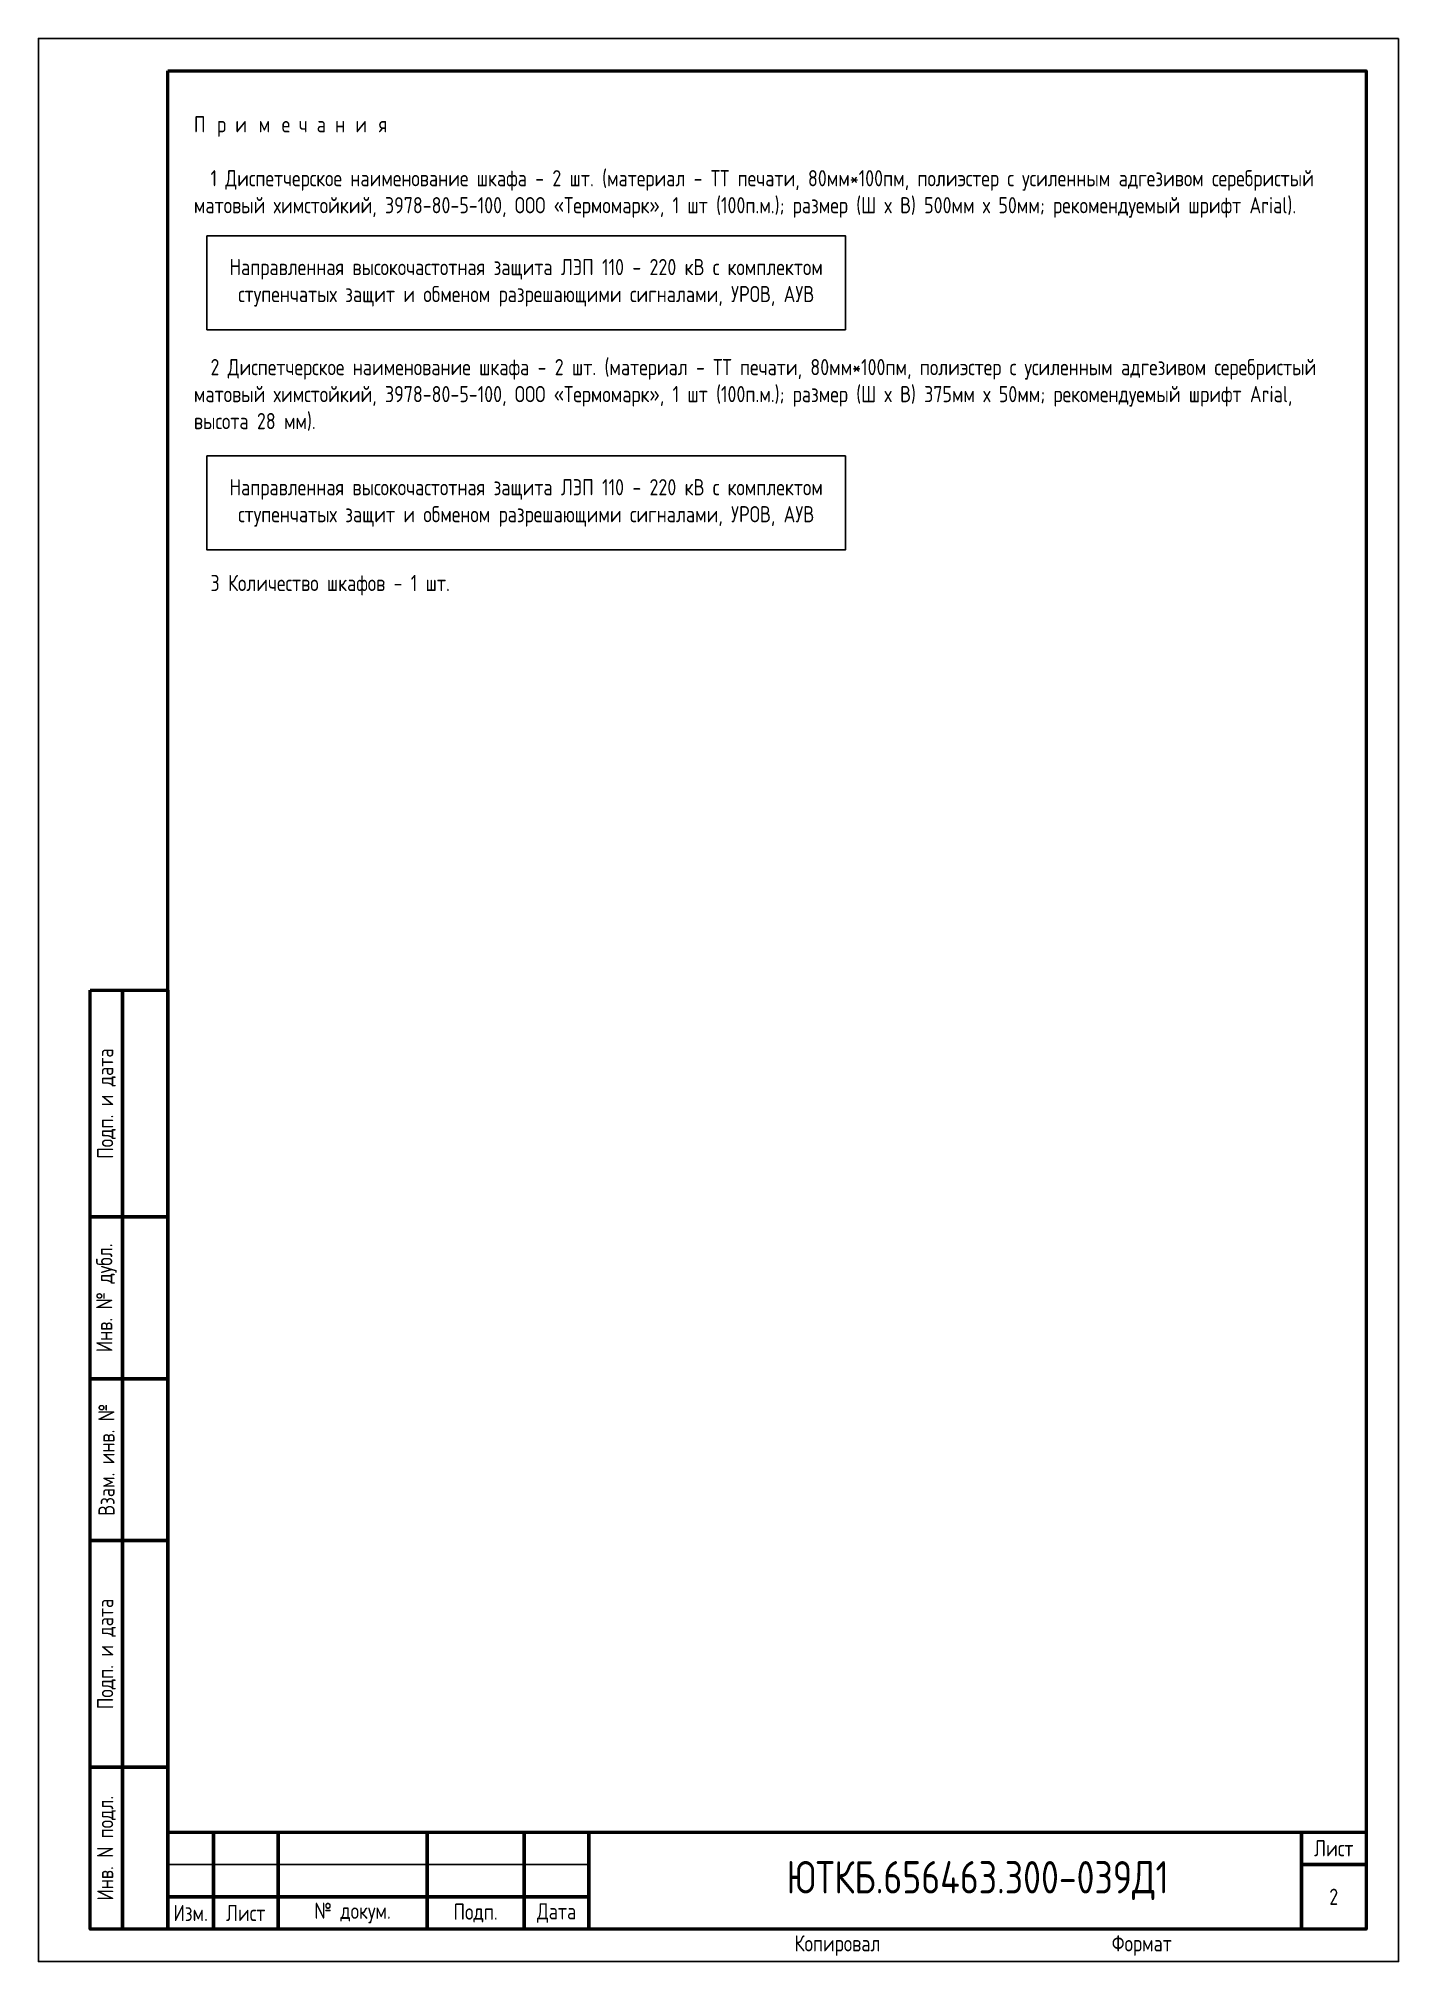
# Model space of a CAD drawing. Header units: millimetres. Extents: x -920 to 3495, y -90 to 589.
# Drawn here: x -630 to -420, y 0 to 297 of the extents above; entities that cross this region are included whole.
import ezdxf

# ---------------------------------------------------------------- set-up
doc = ezdxf.new("R2010")
doc.units = ezdxf.units.MM
doc.styles.add('Gost_type_A', font='GOST_0.TTF')

msp = doc.modelspace()

# ---------------------------------------------------------------- texts
at = {"style": 'Gost_type_A'}
for s, insert, char_height, width, attachment_point in [('\\pxql;{\\T2;\\C0;Примечания\\P\\P\\T1;  1 }Диспетчерское наименование шкафа - {\\C6;2 шт}. (материал - ТТ печати, 80мм*100пм, полиэстер с усиленным адгезивом серебристый матовый химстойкий, 3978-80-5-100, ООО «Термомарк», 1 шт (100п.м.); размер (Ш х В) {\\C6;500мм} х 50мм; рекомендуемый шрифт Arial).\\P\\P\\P\\P\\P\\P  2 Диспетчерское наименование шкафа - {\\C6;2 шт.} (материал - ТТ печати, 80мм*100пм, полиэстер с усиленным адгезивом серебристый матовый химстойкий, 3978-80-5-100, ООО «Термомарк», 1 шт (100п.м.); размер (Ш х В) 375мм х 50мм; рекомендуемый шрифт Arial, высота 28 мм).\\P\\P\\P\\P\\P\\P  3 Количество шкафов - 1 шт.', (-606, 285), 2.5, 175, 1), ('Направленная высокочастотная защита ЛЭП 110 - 220 кВ с комплектом ступенчатых защит и обменом разрешающими сигналами, УРОВ, АУВ   ', (-554.7, 259.27), 2.5, 98.6, 5), ('Направленная высокочастотная защита ЛЭП 110 - 220 кВ с комплектом ступенчатых защит и обменом разрешающими сигналами, УРОВ, АУВ ', (-554.7, 225.27), 2.5, 98.6, 5), ('ЮТКБ.656463.300-039Д1', (-485, 12.5), 5, 120, 5), ('2', (-430, 10), 2.5, 10, 5)]:
    msp.add_mtext(s, dxfattribs=dict(at, insert=insert, char_height=char_height, width=width, attachment_point=attachment_point))

# ---------------------------------------------------------------- blocks, each defined once
blk = doc.blocks.new('Формат_А4')
blk.add_lwpolyline([(0, 297), (0, 0), (-210, 0), (-210, 297)], close=True)
at = {"lineweight": 50}
blk.add_lwpolyline([(-190, 292), (-5, 292), (-5, 5), (-190, 5)], close=True, dxfattribs=at)
blk = doc.blocks.new('Штамп левый нижний')
at = {"lineweight": 50}
for points in [[(-12, 145), (-7, 145), (-7, 110), (-12, 110)], [(-7, 145), (0, 145), (0, 110), (-7, 110)], [(-12, 110), (-7, 110), (-7, 85), (-12, 85)], [(-7, 110), (0, 110), (0, 85), (-7, 85)], [(-12, 85), (-7, 85), (-7, 60), (-12, 60)], [(-7, 85), (0, 85), (0, 60), (-7, 60)], [(-12, 60), (-7, 60), (-7, 25), (-12, 25)], [(-7, 60), (0, 60), (0, 25), (-7, 25)], [(-12, 25), (-7, 25), (-7, 0), (-12, 0)], [(-7, 25), (0, 25), (0, 0), (-7, 0)]]:
    blk.add_lwpolyline(points, close=True, dxfattribs=at)
at = {"char_height": 2.5, "attachment_point": 5, "rotation": 90, "style": 'Gost_type_A'}
for s, insert, width in [('Подп. и дата', (-9.5, 127.5), 35), ('Инв. № дубл.', (-9.5, 97.5), 25), ('Взам. инв. №', (-9.5, 72.5), 25), ('Подп. и дата', (-9.5, 42.5), 35), ('Инв. N подл.', (-9.5, 12.5), 25)]:
    blk.add_mtext(s, dxfattribs=dict(at, insert=insert, width=width))
blk = doc.blocks.new('Штамп малый нижний')
at = {"lineweight": 50}
for points in [[(-185, 15), (-178, 15), (-178, 5), (-185, 5)], [(-178, 15), (-168, 15), (-168, 5), (-178, 5)], [(-168, 15), (-145, 15), (-145, 5), (-168, 5)], [(-145, 15), (-130, 15), (-130, 5), (-145, 5)], [(-130, 15), (-120, 15), (-120, 5), (-130, 5)], [(-120, 15), (-10, 15), (-10, 0), (-120, 0)], [(-10, 15), (0, 15), (0, 10), (-10, 10)], [(-10, 10), (0, 10), (0, 0), (-10, 0)], [(-185, 5), (-178, 5), (-178, 0), (-185, 0)], [(-178, 5), (-168, 5), (-168, 0), (-178, 0)], [(-168, 5), (-145, 5), (-145, 0), (-168, 0)], [(-145, 5), (-130, 5), (-130, 0), (-145, 0)], [(-130, 5), (-120, 5), (-120, 0), (-130, 0)]]:
    blk.add_lwpolyline(points, close=True, dxfattribs=at)
for points in [[(-185, 15), (-178, 15), (-178, 10), (-185, 10)], [(-178, 15), (-168, 15), (-168, 10), (-178, 10)], [(-168, 15), (-145, 15), (-145, 10), (-168, 10)], [(-145, 15), (-130, 15), (-130, 10), (-145, 10)], [(-130, 15), (-120, 15), (-120, 10), (-130, 10)], [(-185, 10), (-178, 10), (-178, 5), (-185, 5)], [(-178, 10), (-168, 10), (-168, 5), (-178, 5)], [(-168, 10), (-145, 10), (-145, 5), (-168, 5)], [(-145, 10), (-130, 10), (-130, 5), (-145, 5)], [(-130, 10), (-120, 10), (-120, 5), (-130, 5)]]:
    blk.add_lwpolyline(points, close=True)
at = {"char_height": 2.5, "style": 'Gost_type_A'}
for s, insert, width, attachment_point in [('Лист', (-5, 12.5), 10, 5), ('Изм.', (-181.5, 2.5), 7, 5), ('Лист', (-173, 2.5), 10, 5), ('№ докум.', (-156.5, 2.5), 23, 5), ('Подп.', (-137.5, 2.5), 15, 5), ('Дата', (-125, 2.5), 10, 5), ('Копировал', (-75, -2.53), 13.1202, 6), ('Формат', (-30, -2.53), 13.1202, 6)]:
    blk.add_mtext(s, dxfattribs=dict(at, insert=insert, width=width, attachment_point=attachment_point))

# ---------------------------------------------------------------- linework, layer by layer
for points in [[(-604, 266.52), (-505.4, 266.52), (-505.4, 252.02), (-604, 252.02)], [(-604, 232.52), (-505.4, 232.52), (-505.4, 218.02), (-604, 218.02)]]:
    msp.add_lwpolyline(points, close=True)

# ---------------------------------------------------------------- block references
at = {"color": 1}
for name, p in [('Формат_А4', (-420, 0)), ('Штамп левый нижний', (-610, 5)), ('Штамп малый нижний', (-425, 5))]:
    msp.add_blockref(name, p, dxfattribs=at)

msp.set_redraw_order([(e.dxf.handle, doc.entitydb.next_handle()) for e in msp.query("TEXT MTEXT ATTDEF DIMENSION ARC_DIMENSION")])  # texts and dimensions are drawn at this point

doc.saveas('drawing.dxf')
